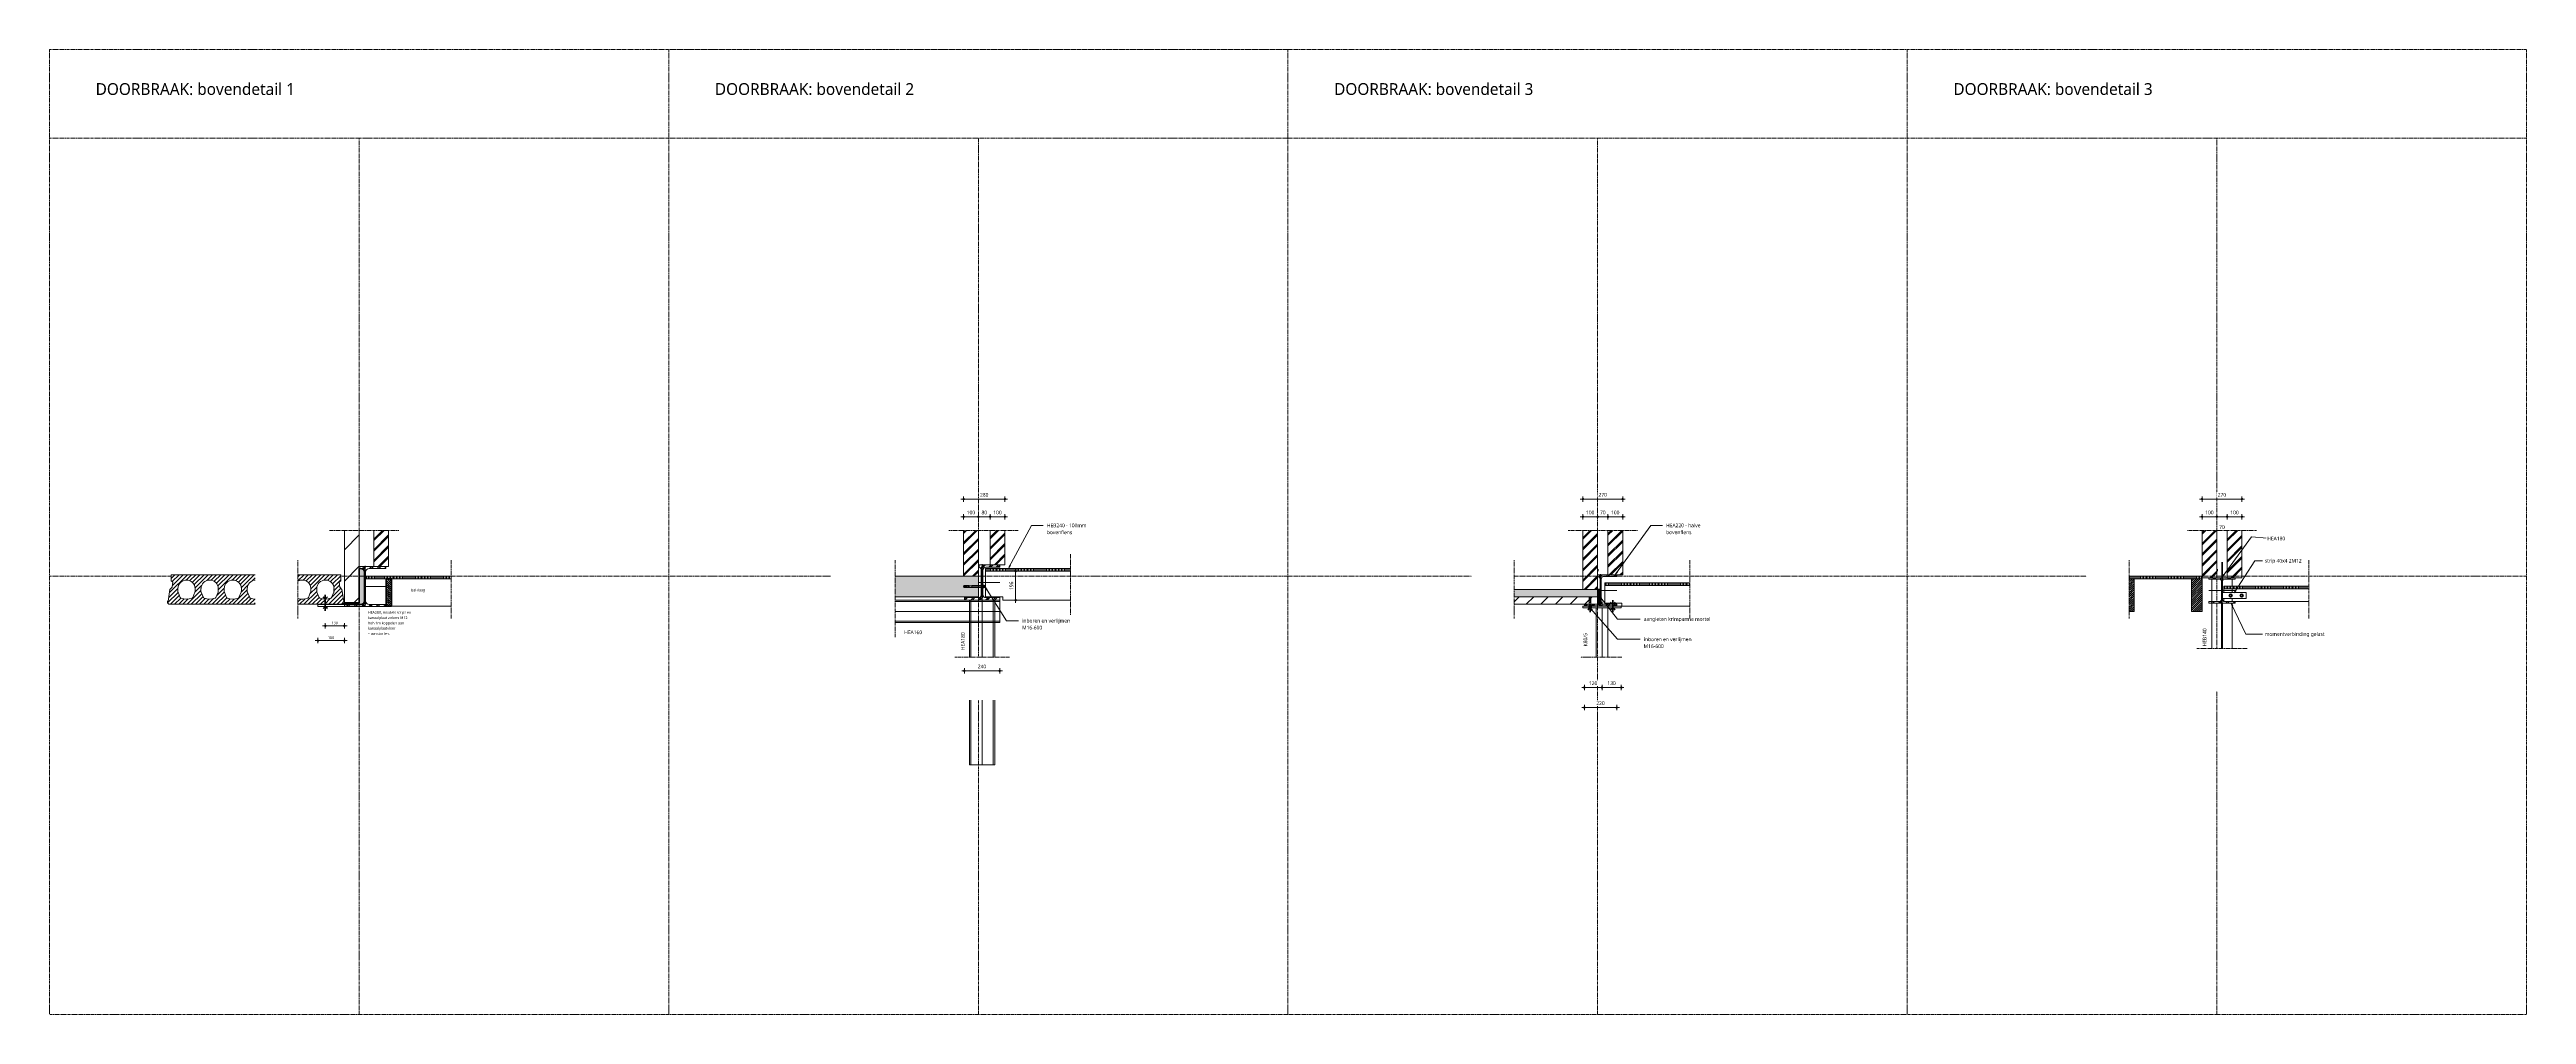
# Model space of a CAD drawing. Header units: millimetres. Extents: x -14163 to 55687, y -143 to 37302.
# Drawn here: x 1087 to 17887, y 14362 to 20902 of the extents above; entities that cross this region are included whole.
import ezdxf

# ---------------------------------------------------------------- set-up
doc = ezdxf.new("R2010")
doc.units = ezdxf.units.MM
for name, pattern in [('MV_center', [15, 6, -3, 3, -3]), ('MV_hartlijn_staal', [6.6, 5, -0.8, 0, -0.8]), ('MV_hidden', [3.75, 2.5, -1.25])]:
    doc.linetypes.add(name, pattern=pattern)
for name, color, linetype, lineweight in [('A-ANNO-DIMS', 211, 'Continuous', 13), ('A-ANNO-DIMS-10', 211, 'Continuous', 13), ('A-DETL', 90, 'Continuous', 13), ('A-DETL-GENF', 92, 'Continuous', 18), ('A-DETL-IDEN', 3, 'Continuous', 18), ('A-DETL-MEDM', 33, 'Continuous', 18), ('G-ANNO-TEXT', 231, 'Continuous', 13)]:
    doc.layers.add(name, color=color, linetype=linetype, lineweight=lineweight)
doc.styles.add('Segoe UI_2', font='segoeui.ttf', dxfattribs={"height": 18})
doc.styles.add('Segoe UI_3', font='segoeui.ttf', dxfattribs={"height": 25})
doc.styles.add('Segoe UI_5', font='segoeui.ttf', dxfattribs={"height": 80})
doc.dimstyles.new('1_8_mm', dxfattribs={"dimscale": 304.8, "dimtxt": 18.852551, "dimasz": 0.032808, "dimexe": 0.059055, "dimexo": 0.0625, "dimgap": 0.016404, "dimtad": 1, "dimdec": 0, "dimzin": 0, "dimdsep": 46, "dimtxsty": 'Segoe UI_2', "dimblk1": 'DOTBLANK', "dimblk2": 'DOTBLANK', "dimsah": 1, "dimcen": 0.09, "dimdle": 0.059055, "dimazin": 0, "dimtfac": 1, "dimtdec": 4, "dimtix": 1, "dimtmove": 0, "dimatfit": 3, "dimfxl": 0.059055, "dimfxlon": 1, "dimtvp": 1, "dimtfill": 1, "dimtolj": 1, "dimtzin": 0, "dimarcsym": 2})
doc.dimstyles.new('2_5_mm', dxfattribs={"dimscale": 304.8, "dimtxt": 26.184099, "dimasz": 0.032808, "dimexe": 0.059055, "dimexo": 0.0625, "dimgap": 0.029528, "dimtad": 1, "dimdec": 0, "dimzin": 0, "dimdsep": 46, "dimtxsty": 'Segoe UI_3', "dimblk1": 'DOTBLANK', "dimblk2": 'DOTBLANK', "dimsah": 1, "dimcen": 0.09, "dimdle": 0.059055, "dimazin": 0, "dimtfac": 1, "dimtdec": 4, "dimtix": 1, "dimtmove": 0, "dimatfit": 3, "dimfxl": 0.059055, "dimfxlon": 1, "dimtvp": 1, "dimtfill": 1, "dimtolj": 1, "dimtzin": 0, "dimarcsym": 2})
doc.dimstyles.new('2_5_mm_2', dxfattribs={"dimscale": 304.8, "dimtxt": 26.184099, "dimasz": 0.032808, "dimexe": 0.059055, "dimexo": 0.0625, "dimgap": 0.029528, "dimtad": 1, "dimdec": 0, "dimzin": 0, "dimdsep": 46, "dimtxsty": 'Segoe UI_3', "dimblk1": 'DOTBLANK', "dimblk2": 'DOTBLANK', "dimsah": 1, "dimcen": 0.09, "dimdle": 0.059055, "dimazin": 0, "dimtfac": 1, "dimtdec": 4, "dimtix": 1, "dimtmove": 0, "dimatfit": 3, "dimfxl": 0.059055, "dimfxlon": 1, "dimtvp": 1, "dimtfill": 1, "dimtolj": 1, "dimtzin": 0, "dimarcsym": 2})
doc.dimstyles.new('2_5_mm_3', dxfattribs={"dimscale": 304.8, "dimtxt": 26.184099, "dimasz": 0.032808, "dimexe": 0.059055, "dimexo": 0.0625, "dimgap": 0.029528, "dimtad": 1, "dimdec": 0, "dimzin": 0, "dimdsep": 46, "dimtxsty": 'Segoe UI_3', "dimblk1": 'DOTBLANK', "dimblk2": 'DOTBLANK', "dimsah": 1, "dimcen": 0.09, "dimdle": 0.059055, "dimazin": 0, "dimtfac": 1, "dimtdec": 4, "dimtix": 1, "dimtmove": 2, "dimatfit": 3, "dimfxl": 0.059055, "dimfxlon": 1, "dimtvp": 1, "dimtfill": 1, "dimtolj": 1, "dimtzin": 0, "dimarcsym": 2})
pattern_1 = [(45, (0, 0), (-35.92102, 35.92102), []), (45, (10.16, 0), (-35.92102, 35.92102), [])]
pattern_2 = [(90, (0, 0), (-10, 6e-16), [])]

msp = doc.modelspace()

# ---------------------------------------------------------------- texts
at = {"layer": 'G-ANNO-TEXT', "color": 7, "attachment_point": 1}
for s, insert, char_height, width, style in [('DOORBRAAK: bovendetail 1', (1399.8, 20674.5), 80, 1709.198, 'Segoe UI_5'), ('DOORBRAAK: bovendetail 2', (5599.8, 20674.5), 80, 1709.198, 'Segoe UI_5'), ('DOORBRAAK: bovendetail 3', (9799.8, 20674.5), 80, 1709.198, 'Segoe UI_5'), ('DOORBRAAK: bovendetail 3', (13999.8, 20674.5), 80, 1709.198, 'Segoe UI_5'), ('bovenflens', (7851.5, 17642.4), 25, 204.43, 'Segoe UI_3'), ('HEB240 - 100mm ', (7851.5, 17689.4), 25, 342.321, 'Segoe UI_3'), ('bovenflens', (12051.5, 17642.4), 25, 204.43, 'Segoe UI_3'), ('HEA220 - halve ', (12051.5, 17689.4), 25, 300.633, 'Segoe UI_3'), ('strip 40x4 2M12', (16112.3, 17449.8), 25, 303.038, 'Segoe UI_3'), ('balklaag', (3539.7, 17247.8), 18, 118.65, 'Segoe UI_2'), ('kanaalplaat ankers M12 ', (3246.8, 17060), 18, 343.924, 'Segoe UI_2'), ('hoh 1m koppelen aan ', (3246.8, 17024.2), 18, 319.072, 'Segoe UI_2'), ('kanaalplaatvloer ', (3246.8, 16988.5), 18, 239.705, 'Segoe UI_2'), ('HEA280, middels strips en ', (3246.8, 17095.7), 18, 379.198, 'Segoe UI_2'), ('inboren en verlijmen ', (7683.8, 17043.4), 25, 399.24, 'Segoe UI_3'), ('M16-600', (7683.8, 16996.5), 25, 171.561, 'Segoe UI_3'), ('aangieten krimparme mortel', (11899.5, 17054.5), 25, 536.329, 'Segoe UI_3'), ('+ aanstorten.', (3246.8, 16952.8), 18, 189.198, 'Segoe UI_2'), ('HEA160', (6884, 16964.6), 25, 149.114, 'Segoe UI_3'), ('inboren en verlijmen ', (11899.5, 16917.2), 25, 399.24, 'Segoe UI_3'), ('M16-600', (11899.5, 16870.2), 25, 171.561, 'Segoe UI_3'), ('momentverbinding gelast', (16112.3, 16953.1), 25, 483.418, 'Segoe UI_3')]:
    msp.add_mtext(s, dxfattribs=dict(at, insert=insert, char_height=char_height, width=width, style=style))
at = {"layer": 'G-ANNO-TEXT', "color": 7, "char_height": 25, "attachment_point": 1, "rotation": 90, "style": 'Segoe UI_3'}
for s, insert, width in [('HEB140', (15691.5, 16856.9), 145.907), ('HEA180', (7269.4, 16830.9), 149.114), ('K80/5', (11491.5, 16856.9), 111.435)]:
    msp.add_mtext(s, dxfattribs=dict(at, insert=insert, width=width))

# ---------------------------------------------------------------- blocks, each defined once
blk = doc.blocks.new('28 Staalprofielen- IPE_HEA_HEB 2d - HEA280-3530702-Details Constructie')
at = {"layer": 'A-DETL-GENF', "lineweight": 13}
h = blk.add_hatch(dxfattribs=at)
h.set_pattern_fill('FP_137', color=256, style=0, pattern_type=2)
h.set_pattern_definition([(45, (-3227.01, -17262.672), (-25.14472, 25.14472), []), (45, (-3227.01, -17224.572), (-25.14472, 25.14472), [])])
h.paths.add_polyline_path([(-140, -135), (140, -135), (140, -122), (28, -122), (22, -121), (16, -119), (11, -115), (7, -110), (5, -104), (4, -98), (4, 98), (5, 104), (7, 110), (11, 115), (16, 119), (22, 121), (28, 122), (140, 122), (140, 135), (-40, 135), (-40, 122), (-28, 122), (-22, 121), (-16, 119), (-11, 115), (-7, 110), (-5, 104), (-4, 98), (-4, -98), (-5, -104), (-7, -110), (-11, -115), (-16, -119), (-22, -121), (-28, -122), (-140, -122), (-140, -131)])
at = {"layer": 'A-DETL-GENF'}
for p, q in [((60, 135), (-40, 135)), ((60, 135), (-40, 135)), ((-4, 0), (140, 0)), ((4, -98), (4, 98)), ((4, 98), (4, -98)), ((28, 122), (140, 122)), ((140, 122), (28, 122)), ((140, 122), (140, 135)), ((140, 135), (140, 122)), ((-140, -135), (140, -135)), ((140, -135), (-140, -135)), ((140, -122), (28, -122)), ((140, -122), (28, -122)), ((140, -135), (140, -122)), ((140, -135), (140, -122))]:
    blk.add_line(p, q, dxfattribs=at)
at = {"layer": 'A-DETL-GENF', "linetype": 'MV_hartlijn_staal', "lineweight": 13}
blk.add_line((0, 140), (0, -135), dxfattribs=at)
at = {"layer": 'A-DETL-GENF'}
for centre, start, end in [((-28, 98), 64.9712, 70.0288), ((-28, 98), 19.9712, 25.0288), ((28, 98), 90, 180), ((28, 98), 90, 180), ((-28, -98), 289.9712, 295.0288), ((-28, -98), 334.9712, 340.0288), ((28, -98), 180, 270), ((28, -98), 180, 270)]:
    blk.add_arc(centre, 24, start, end, dxfattribs=at)
blk = doc.blocks.new('NLRS_00_DI_maskeer - Type 1-4234821-Details Constructie')
at = {"layer": 'A-DETL-GENF', "linetype": 'MV_center'}
blk.add_line((-100, 0), (370, 0), dxfattribs=at)
blk = doc.blocks.new('NLRS_00_DI_maskeer - Type 1-4234822-Details Constructie')
at = {"layer": 'A-DETL-GENF', "linetype": 'MV_center'}
blk.add_line((-100, 0), (295, 0), dxfattribs=at)
blk = doc.blocks.new('28 Staalprofielen- IPE_HEA_HEB 2d - HEB240-3530658-Details Constructie')
at = {"layer": 'A-DETL-GENF', "lineweight": 13}
h = blk.add_hatch(dxfattribs=at)
h.set_pattern_fill('FP_138', color=256, style=0, pattern_type=2)
h.set_pattern_definition([(45, (-7412.01, -17290.05), (-25.14472, 25.14472), []), (45, (-7412.01, -17251.95), (-25.14472, 25.14472), [])])
h.paths.add_polyline_path([(-120, -120), (120, -120), (120, -103), (26, -103), (21, -102), (16, -100), (11, -97), (8, -93), (6, -87), (5, -82), (5, 82), (6, 87), (8, 93), (11, 97), (16, 100), (21, 102), (26, 103), (120, 103), (120, 120), (-20, 120), (-20, 102), (-15, 100), (-11, 97), (-8, 93), (-6, 87), (-5, 82), (-5, -82), (-6, -87), (-8, -93), (-11, -97), (-15, -100), (-21, -102), (-26, -103), (-120, -103)])
at = {"layer": 'A-DETL-GENF'}
for p, q in [((-25, 0), (120, 0)), ((55, 120), (-20, 120)), ((55, 120), (-20, 120)), ((-5, 82), (-5, -82)), ((-5, 82), (-5, -82)), ((5, -82), (5, 82)), ((5, 82), (5, -82)), ((26, 103), (120, 103)), ((120, 103), (26, 103)), ((120, 103), (120, 120)), ((120, 120), (120, 103)), ((-26, -103), (-120, -103)), ((-120, -103), (-120, -120)), ((-120, -120), (-120, -103)), ((-120, -103), (-26, -103)), ((-120, -120), (120, -120)), ((120, -120), (-120, -120)), ((120, -103), (26, -103)), ((120, -103), (26, -103)), ((120, -120), (120, -103)), ((120, -120), (120, -103))]:
    blk.add_line(p, q, dxfattribs=at)
at = {"layer": 'A-DETL-GENF', "linetype": 'MV_hartlijn_staal', "lineweight": 13}
blk.add_line((0, 125), (0, -120), dxfattribs=at)
at = {"layer": 'A-DETL-GENF'}
for centre, start, end in [((-26, 82), 0, 73.0727), ((-26, 82), 0, 72.9606), ((26, 82), 90, 180), ((26, 82), 90, 180), ((-26, -82), 270, 0), ((-26, -82), 270, 0), ((26, -82), 180, 270), ((26, -82), 180, 270)]:
    blk.add_arc(centre, 21, start, end, dxfattribs=at)
blk = doc.blocks.new('28 snelboutanker 2d - Snelboutanker M12-4446226-Details Constructie')
at = {"layer": 'A-DETL-GENF', "lineweight": 5}
for p, q in [((-10, 2), (-8, 2)), ((-10, 0), (-10, 2)), ((11, 0), (-10, 0)), ((-9, 2), (-9, 9)), ((-9, 9), (-8, 9)), ((-8, 2), (-9, 2)), ((-8, 9), (9, 9)), ((9, 2), (-8, 2)), ((-6, 11), (-5, 13)), ((-6, 11), (6, 11)), ((-6, 11), (-6, 9)), ((-6, -74), (-6, 0)), ((-5, 14), (-4, 15)), ((-5, 14), (-5, 13)), ((-5, 14), (5, 14)), ((-5, 13), (5, 13)), ((-5, 9), (-5, 2)), ((4, 15), (-4, 15)), ((4, 15), (5, 14)), ((5, 13), (5, 14)), ((5, 13), (6, 11)), ((5, 9), (5, 2)), ((5, -74), (5, 0)), ((6, 11), (6, 9)), ((6, -74), (6, 0)), ((9, 9), (9, 9)), ((9, 9), (9, 2)), ((9, 2), (9, 2)), ((9, 2), (11, 2)), ((11, 2), (11, 0)), ((-6, 0), (-6, -74)), ((-5, -75), (-6, -74)), ((-6, -74), (6, -74)), ((-6, -92), (6, -92)), ((-6, -94), (-6, -92)), ((6, -94), (-6, -94)), ((-6, -94), (-6, -127)), ((-6, -109), (-6, -107)), ((-5, -107), (-6, -107)), ((-6, -109), (-5, -109)), ((-5, -110), (-6, -112)), ((-6, -110), (-4, -110)), ((-4, -111), (-6, -111)), ((-6, -112), (-4, -112)), ((-6, -117), (-5, -113)), ((6, -117), (-6, -117)), ((-6, -119), (-6, -117)), ((6, -119), (-6, -119)), ((-6, -127), (0, -130)), ((-6, -127), (6, -127)), ((-5, 0), (-5, -74)), ((-5, -92), (-5, -75)), ((-5, -75), (6, -75)), ((6, -92), (-5, -92)), ((1, -94), (-5, -94)), ((-5, -102), (-5, -101)), ((-5, -107), (-5, -109)), ((-5, -107), (-5, -109)), ((-4, -110), (-5, -112)), ((-5, -113), (-5, -112)), ((-5, -120), (5, -120)), ((-4, -102), (-4, -101)), ((-4, -110), (-4, -102)), ((-4, -102), (-4, -110)), ((-4, -110), (-4, -102)), ((-4, -102), (-4, -110)), ((-4, -110), (-3, -112)), ((-4, -112), (-4, -110)), ((-4, -110), (6, -110)), ((-4, -111), (6, -111)), ((-3, -112), (3, -112)), ((0, -130), (6, -127)), ((1, -109), (1, -107)), ((1, -107), (6, -107)), ((6, -109), (1, -109)), ((3, -112), (3, -111)), ((3, -111), (5, -111)), ((4, -112), (4, -111)), ((6, -112), (4, -112)), ((5, -94), (5, -95)), ((5, -95), (7, -95)), ((5, -101), (6, -102)), ((5, -110), (6, -112)), ((5, -111), (5, -112)), ((5, -112), (5, -113)), ((5, -113), (6, -117)), ((6, -75), (6, -74)), ((6, -75), (6, -92)), ((6, -92), (6, -94)), ((6, -127), (6, -94)), ((7, -95), (6, -98)), ((6, -107), (6, -109)), ((6, -117), (6, -119))]:
    blk.add_line(p, q, dxfattribs=at)
for centre, radius, start, end in [((-7, 5), 4.25, 61.4534, 119.7521), ((-7, 6), 4.25, 245.0076, 303.4384), ((0, -85), 93.6, 86.927, 93.0619), ((0, 26), 24, 257.9769, 282.0674), ((7, 5), 4.53, 62.3879, 117.8864), ((7, 6), 4.25, 235.2914, 294.9924), ((-5, -95), 0.6, 89.8954, 180), ((-4, -101), 1.78, 84.9998, 188.2319), ((-5, -101), 0.356, 150.6084, 288.882), ((-5, -119), 0.8, 180, 270), ((-3, -101), 2.1, 109.438, 164.2427), ((-3, -101), 2.05, 103.7381, 195.3956), ((-4, -101), 1.91, 354.1759, 78.0781), ((-3, -101), 0.341, 227.5131, 29.3441), ((11, -101), 5.66, 167.2611, 178.8521), ((5, -119), 0.8, 270, 0), ((7, -101), 1.88, 136.4811, 166.2224)]:
    blk.add_arc(centre, radius, start, end, dxfattribs=at)
for points in [[(-5, -102), (-5, -101), (-4, -101), (-4, -102)], [(-3, -102), (-3, -101), (-4, -101), (-4, -102)]]:
    blk.add_open_spline(points, degree=3, dxfattribs=at)
blk = doc.blocks.new('NLRS_00_DI_maskeer - Type 1-5085670-Details Constructie')
at = {"layer": 'A-DETL-GENF', "linetype": 'MV_center'}
blk.add_line((-100, 0), (314, 0), dxfattribs=at)
blk = doc.blocks.new('28 Staalprofielen- IPE_HEA_HEB 2d - HEA220-V67-Details Constructie')
at = {"layer": 'A-DETL-GENF', "lineweight": 13}
h = blk.add_hatch(dxfattribs=at)
h.set_pattern_fill('FP_148', color=256, style=0, pattern_type=2)
h.set_pattern_definition([(45, (-11607.01, -17236.05), (-25.14472, 25.14472), []), (45, (-11607.01, -17197.95), (-25.14472, 25.14472), [])])
h.paths.add_polyline_path([(110, -105), (110, -94), (21, -94), (17, -93), (13, -92), (9, -89), (6, -85), (4, -81), (4, -76), (4, 76), (4, 81), (6, 85), (9, 89), (13, 92), (17, 93), (22, 94), (110, 94), (110, 105), (-20, 105), (-20, 94), (-17, 93), (-12, 92), (-9, 89), (-6, 85), (-4, 81), (-3, 76), (-3, -76), (-4, -81), (-6, -85), (-9, -89), (-12, -92), (-14, -92), (-16, -93), (-20, -94), (-110, -94), (-110, -105), (-20, -105)])
at = {"layer": 'A-DETL-GENF'}
for p, q in [((50, 105), (-20, 105)), ((50, 105), (-20, 105)), ((-3, 76), (-3, 6)), ((-3, 76), (-3, 6)), ((-3, 0), (110, 0)), ((4, -76), (4, 76)), ((4, 76), (4, -76)), ((22, 94), (110, 94)), ((110, 94), (22, 94)), ((110, 94), (110, 105)), ((110, 105), (110, 94)), ((-110, -94), (-110, -105)), ((-110, -105), (-110, -94)), ((-110, -105), (110, -105)), ((110, -105), (-110, -105)), ((110, -94), (22, -94)), ((110, -94), (22, -94)), ((110, -105), (110, -94)), ((110, -105), (110, -94))]:
    blk.add_line(p, q, dxfattribs=at)
at = {"layer": 'A-DETL-GENF', "linetype": 'MV_hartlijn_staal', "lineweight": 13}
blk.add_line((0, 110), (0, -105), dxfattribs=at)
at = {"layer": 'A-DETL-GENF'}
for centre, start, end in [((-21, 76), 0, 85.1704), ((-21, 76), 0, 85.1004), ((22, 76), 90, 180), ((22, 76), 90, 180), ((-21, -76), 280.3439, 286.9306), ((-21, -76), 291.2129, 294.9707), ((-21, -76), 295.0948, 301.5499), ((-21, -76), 309.9301, 316.166), ((-21, -76), 312.8262, 315.9001), ((-21, -76), 324.951, 330.7796), ((-21, -76), 335.5054, 339.962), ((-21, -76), 345, 345.7798), ((22, -76), 180, 270), ((22, -76), 180, 270)]:
    blk.add_arc(centre, 18, start, end, dxfattribs=at)
blk = doc.blocks.new('NLRS_00_DI_maskeer - Type 1-4234817-Details Constructie')
at = {"layer": 'A-DETL-GENF', "linetype": 'MV_center'}
blk.add_line((180, 0), (-100, 0), dxfattribs=at)
blk = doc.blocks.new('28 bout_symbolisch - Type 1-3665017-Details Constructie')
at = {"layer": 'A-DETL-GENF', "lineweight": 35}
for p, q in [((-30, 0), (52, 0)), ((0, 0), (-15, 15)), ((0, 0), (-15, -15)), ((22, 0), (37, 15)), ((22, 0), (37, -15))]:
    blk.add_line(p, q, dxfattribs=at)
blk = doc.blocks.new('28 bout_symbolisch - Type 1-V68-Details Constructie')
at = {"layer": 'A-DETL-GENF', "lineweight": 35}
for p, q in [((0, 0), (-1, 1)), ((-1, 0), (52, 0)), ((0, 0), (-1, -1)), ((22, 0), (37, 15)), ((22, 0), (37, -15))]:
    blk.add_line(p, q, dxfattribs=at)
blk = doc.blocks.new('NLRS_00_DI_maskeer - Type 1-4234820-Details Constructie')
at = {"layer": 'A-DETL-GENF', "linetype": 'MV_center'}
blk.add_line((295, 0), (-100, 0), dxfattribs=at)
blk = doc.blocks.new('28 snelboutanker 2d - Snelboutanker M12-3577385-Details Constructie')
at = {"layer": 'A-DETL-GENF', "lineweight": 5}
for p, q in [((-10, 2), (-8, 2)), ((-10, 0), (-10, 2)), ((11, 0), (-10, 0)), ((-9, 2), (-9, 9)), ((-9, 9), (-8, 9)), ((-8, 2), (-9, 2)), ((-8, 9), (9, 9)), ((9, 2), (-8, 2)), ((-6, 11), (-5, 13)), ((-6, 11), (6, 11)), ((-6, 11), (-6, 9)), ((-5, 14), (-4, 15)), ((-5, 14), (-5, 13)), ((-5, 14), (5, 14)), ((-5, 13), (5, 13)), ((-5, 9), (-5, 2)), ((4, 15), (-4, 15)), ((4, 15), (5, 14)), ((5, 13), (5, 14)), ((5, 13), (6, 11)), ((5, 9), (5, 2)), ((6, 11), (6, 9)), ((9, 9), (9, 9)), ((9, 9), (9, 2)), ((9, 2), (9, 2)), ((9, 2), (11, 2)), ((11, 2), (11, 0)), ((-6, 0), (-6, -4)), ((-6, -4), (-6, 0)), ((-5, -5), (-6, -4)), ((-6, -4), (6, -4)), ((-6, -22), (6, -22)), ((-6, -24), (-6, -22)), ((6, -24), (-6, -24)), ((-6, -24), (-6, -57)), ((-6, -39), (-6, -37)), ((-5, -37), (-6, -37)), ((-6, -39), (-5, -39)), ((-5, -40), (-6, -42)), ((-6, -40), (-4, -40)), ((-4, -41), (-6, -41)), ((-6, -42), (-4, -42)), ((-6, -47), (-5, -43)), ((6, -47), (-6, -47)), ((-6, -49), (-6, -47)), ((6, -49), (-6, -49)), ((-6, -57), (0, -60)), ((-6, -57), (6, -57)), ((-5, 0), (-5, -4)), ((-5, -22), (-5, -5)), ((-5, -5), (6, -5)), ((6, -22), (-5, -22)), ((1, -24), (-5, -24)), ((-5, -32), (-5, -31)), ((-5, -37), (-5, -39)), ((-5, -37), (-5, -39)), ((-4, -40), (-5, -42)), ((-5, -43), (-5, -42)), ((-5, -50), (5, -50)), ((-4, -32), (-4, -31)), ((-4, -40), (-4, -32)), ((-4, -32), (-4, -40)), ((-4, -40), (-4, -32)), ((-4, -32), (-4, -40)), ((-4, -40), (-3, -42)), ((-4, -42), (-4, -40)), ((-4, -40), (6, -40)), ((-4, -41), (6, -41)), ((-3, -42), (3, -42)), ((0, -60), (6, -57)), ((1, -39), (1, -37)), ((1, -37), (6, -37)), ((6, -39), (1, -39)), ((3, -42), (3, -41)), ((3, -41), (5, -41)), ((4, -42), (4, -41)), ((6, -42), (4, -42)), ((5, -4), (5, 0)), ((5, -24), (5, -25)), ((5, -25), (7, -25)), ((5, -31), (6, -32)), ((5, -40), (6, -42)), ((5, -41), (5, -42)), ((5, -42), (5, -43)), ((5, -43), (6, -47)), ((6, -4), (6, 0)), ((6, -5), (6, -4)), ((6, -5), (6, -22)), ((6, -22), (6, -24)), ((6, -57), (6, -24)), ((7, -25), (6, -28)), ((6, -37), (6, -39)), ((6, -47), (6, -49))]:
    blk.add_line(p, q, dxfattribs=at)
for centre, radius, start, end in [((-7, 5), 4.25, 61.472, 119.7325), ((-7, 6), 4.25, 245.0076, 303.4384), ((0, -15), 24, 77.9326, 102.0231), ((0, 26), 24, 257.9769, 282.0674), ((7, 5), 4.53, 62.3879, 117.8864), ((7, 6), 4.25, 235.2914, 294.9924), ((-5, -25), 0.6, 89.8954, 180), ((-4, -31), 1.78, 84.9998, 188.2319), ((-5, -31), 0.356, 150.6084, 288.882), ((-5, -49), 0.8, 180, 270), ((-3, -31), 2.1, 109.438, 164.2427), ((-3, -31), 2.05, 103.7381, 195.3956), ((-4, -31), 1.91, 354.1759, 78.0781), ((-3, -31), 0.341, 227.5131, 29.3441), ((11, -31), 5.66, 167.2611, 178.8521), ((5, -49), 0.8, 270, 0), ((7, -31), 1.88, 136.4811, 166.2224)]:
    blk.add_arc(centre, radius, start, end, dxfattribs=at)
for points in [[(-5, -32), (-5, -31), (-4, -31), (-4, -32)], [(-3, -32), (-3, -31), (-4, -31), (-4, -32)]]:
    blk.add_open_spline(points, degree=3, dxfattribs=at)
blk = doc.blocks.new('23 VBI kanaalplaat - KPV200-V69-Details Constructie')
at = {"layer": 'A-DETL-GENF', "lineweight": 5}
h = blk.add_hatch(dxfattribs=at)
h.set_pattern_fill('FP_151', color=256, style=0, pattern_type=2)
h.set_pattern_definition([(45, (-1887.01, -17142.05), (-14.142136, 14.142136), [])])
h.paths.add_polyline_path([(1190, 0), (1200, 10), (1200, 20), (1195, 20), (1183, 101), (1169, 115), (1164, 149), (1175, 160), (1175, 200), (885, 200), (885, 157), (892, 161), (899, 163), (906, 164), (914, 165), (922, 164), (929, 163), (936, 161), (943, 157), (950, 153), (955, 148), (960, 142), (965, 136), (968, 129), (971, 122), (972, 114), (972, 106), (972, 87), (972, 84), (971, 81), (956, 45), (956, 44), (955, 43), (953, 42), (952, 41), (939, 38), (927, 36), (914, 35), (901, 36), (889, 38), (885, 39), (885, 0), (1171, 0)])
h.paths.add_polyline_path([(270, 0), (595, 0), (595, 35), (587, 36), (575, 38), (562, 41), (561, 42), (559, 43), (558, 44), (558, 45), (543, 81), (542, 84), (541, 87), (541, 106), (542, 114), (543, 122), (546, 129), (549, 136), (554, 142), (559, 148), (564, 153), (571, 157), (578, 161), (585, 163), (592, 164), (595, 165), (595, 200), (25, 200), (25, 160), (36, 149), (31, 115), (17, 101), (5, 20), (0, 20), (0, 10), (10, 0)])
h.paths.add_polyline_path([(1071, 35), (1058, 36), (1046, 38), (1033, 41), (1032, 42), (1030, 43), (1029, 44), (1029, 45), (1014, 81), (1013, 84), (1012, 87), (1012, 106), (1013, 114), (1014, 122), (1017, 129), (1020, 136), (1025, 142), (1030, 148), (1035, 153), (1042, 157), (1049, 161), (1056, 163), (1063, 164), (1071, 165), (1079, 164), (1086, 163), (1093, 161), (1100, 157), (1107, 153), (1112, 148), (1117, 142), (1122, 136), (1125, 129), (1128, 122), (1129, 114), (1129, 106), (1129, 87), (1129, 84), (1128, 81), (1113, 45), (1113, 44), (1112, 43), (1110, 42), (1109, 41), (1096, 38), (1084, 36)])
h.paths.add_polyline_path([(443, 35), (430, 36), (418, 38), (405, 41), (404, 42), (402, 43), (401, 44), (401, 45), (386, 81), (385, 84), (384, 87), (384, 106), (385, 114), (386, 122), (389, 129), (392, 136), (397, 142), (402, 148), (407, 153), (414, 157), (421, 161), (428, 163), (435, 164), (443, 165), (451, 164), (458, 163), (465, 161), (472, 157), (479, 153), (484, 148), (489, 142), (494, 136), (497, 129), (500, 122), (501, 114), (501, 106), (501, 87), (501, 84), (500, 81), (485, 45), (485, 44), (484, 43), (482, 42), (481, 41), (468, 38), (456, 36)])
h.paths.add_polyline_path([(286, 35), (273, 36), (261, 38), (248, 41), (247, 42), (245, 43), (244, 44), (244, 45), (229, 81), (228, 84), (227, 87), (227, 106), (228, 114), (229, 122), (232, 129), (235, 136), (240, 142), (245, 148), (250, 153), (257, 157), (264, 161), (271, 163), (278, 164), (286, 165), (294, 164), (301, 163), (308, 161), (315, 157), (322, 153), (327, 148), (332, 142), (337, 136), (340, 129), (343, 122), (344, 114), (344, 106), (344, 87), (344, 84), (343, 81), (328, 45), (328, 44), (327, 43), (325, 42), (324, 41), (311, 38), (299, 36)])
h.paths.add_polyline_path([(129, 35), (116, 36), (104, 38), (91, 41), (90, 42), (88, 43), (87, 44), (87, 45), (72, 81), (71, 84), (70, 87), (70, 106), (71, 114), (72, 122), (75, 129), (78, 136), (83, 142), (88, 148), (93, 153), (100, 157), (107, 161), (114, 163), (121, 164), (129, 165), (137, 164), (144, 163), (151, 161), (158, 157), (165, 153), (170, 148), (175, 142), (180, 136), (183, 129), (186, 122), (187, 114), (187, 106), (187, 87), (187, 84), (186, 81), (171, 45), (171, 44), (170, 43), (168, 42), (167, 41), (154, 38), (142, 36)])
at = {"layer": 'A-DETL-GENF'}
for p, q in [((595, 200), (25, 200)), ((25, 200), (25, 160)), ((1175, 200), (885, 200)), ((1175, 160), (1175, 200)), ((5, 20), (0, 20)), ((0, 20), (0, 10)), ((0, 10), (10, 0)), ((17, 101), (5, 20)), ((10, 0), (595, 0)), ((31, 115), (17, 101)), ((25, 160), (36, 149)), ((36, 149), (31, 115)), ((70, 87), (70, 106)), ((87, 45), (72, 81)), ((186, 81), (171, 45)), ((187, 106), (187, 87)), ((227, 87), (227, 106)), ((244, 45), (229, 81)), ((343, 81), (328, 45)), ((344, 106), (344, 87)), ((384, 87), (384, 106)), ((401, 45), (386, 81)), ((500, 81), (485, 45)), ((501, 106), (501, 87)), ((541, 87), (541, 106)), ((558, 45), (543, 81)), ((885, 0), (1190, 0)), ((971, 81), (956, 45)), ((972, 106), (972, 87)), ((1012, 87), (1012, 106)), ((1029, 45), (1014, 81)), ((1128, 81), (1113, 45)), ((1129, 106), (1129, 87)), ((1164, 149), (1175, 160)), ((1169, 115), (1164, 149)), ((1183, 101), (1169, 115)), ((1195, 20), (1183, 101)), ((1190, 0), (1200, 10)), ((1200, 20), (1195, 20)), ((1200, 10), (1200, 20))]:
    blk.add_line(p, q, dxfattribs=at)
for centre, radius, start, end in [((129, 106), 58.5, 0, 180), ((85, 87), 15, 180, 202.7741), ((93, 48), 7, 202.7741, 251.5896), ((129, 155), 120, 251.5896, 288.4104), ((165, 48), 7, 288.4104, 337.2259), ((172, 87), 15, 337.2259, 360), ((286, 106), 58.5, 0, 180), ((242, 87), 15, 180, 202.7741), ((250, 48), 7, 202.7741, 251.5896), ((286, 155), 120, 251.5896, 288.4104), ((322, 48), 7, 288.4104, 337.2259), ((329, 87), 15, 337.2259, 360), ((443, 106), 58.5, 0, 180), ((399, 87), 15, 180, 202.7741), ((407, 48), 7, 202.7741, 251.5896), ((443, 155), 120, 251.5896, 288.4104), ((479, 48), 7, 288.4104, 337.2259), ((486, 87), 15, 337.2259, 360), ((600, 106), 58.5, 94.609, 180), ((556, 87), 15, 180, 202.7741), ((564, 48), 7, 202.7741, 251.5896), ((600, 155), 120, 251.5896, 267.7604), ((914, 106), 58.5, 0, 119.7269), ((914, 155), 120, 256.0029, 288.4104), ((950, 48), 7, 288.4104, 337.2259), ((958, 87), 15, 337.2259, 0), ((1071, 106), 58.5, 0, 180), ((1027, 87), 15, 180, 202.7741), ((1035, 48), 7, 202.7741, 251.5896), ((1071, 155), 120, 251.5896, 288.4104), ((1107, 48), 7, 288.4104, 337.2259), ((1115, 87), 15, 337.2259, 0)]:
    blk.add_arc(centre, radius, start, end, dxfattribs=at)
blk = doc.blocks.new('28 bout_symbolisch - Type 1-3665128-Details Constructie')
at = {"layer": 'A-DETL-GENF', "lineweight": 35}
for p, q in [((-30, 0), (79, 0)), ((0, 0), (-15, 15)), ((0, 0), (-15, -15)), ((49, 0), (64, 15)), ((49, 0), (64, -15))]:
    blk.add_line(p, q, dxfattribs=at)
blk = doc.blocks.new('28 Staalprofielen- IPE_HEA_HEB 2d - HEB140-4448876-Details Constructie')
at = {"layer": 'A-DETL-GENF'}
for p, q in [((-70, 338), (-70, 491)), ((70, 491), (70, 400)), ((70, 360), (70, 338)), ((-70, 21), (-70, 329)), ((70, 329), (70, 21))]:
    blk.add_line(p, q, dxfattribs=at)
at = {"layer": 'A-DETL-GENF', "linetype": 'MV_hidden'}
for p, q in [((-3, 479), (-3, 350)), ((4, 479), (4, 400)), ((4, 360), (4, 350)), ((-3, 329), (-3, 21)), ((4, 329), (4, 21))]:
    blk.add_line(p, q, dxfattribs=at)
at = {"layer": 'A-DETL-GENF', "linetype": 'MV_hartlijn_staal', "lineweight": 13}
blk.add_line((0, 329), (0, 21), dxfattribs=at)
blk = doc.blocks.new('28 Staalprofielen- IPE_HEA_HEB 2d - HEA180-V147-Details Constructie')
at = {"layer": 'A-DETL-GENF', "lineweight": 13}
h = blk.add_hatch(dxfattribs=at)
h.set_pattern_fill('FP_264', color=256, style=0, pattern_type=2)
h.set_pattern_definition([(45, (-15822.01, -17236.05), (-25.144717, 25.144717), []), (45, (-15822.01, -17197.95), (-25.144717, 25.144717), [])])
h.paths.add_polyline_path([(-90, -86), (90, -86), (90, -76), (18, -76), (14, -75), (11, -74), (7, -72), (5, -69), (4, -65), (3, -61), (3, 61), (4, 65), (5, 69), (7, 72), (11, 74), (14, 75), (18, 76), (90, 76), (90, 86), (-90, 86), (-90, 76), (-18, 76), (-14, 75), (-10, 74), (-7, 72), (-5, 69), (-4, 65), (-3, 61), (-3, -61), (-4, -65), (-5, -69), (-7, -72), (-10, -74), (-14, -75), (-18, -76), (-90, -76)])
at = {"layer": 'A-DETL-GENF'}
for p, q in [((90, 86), (-90, 86)), ((-90, 86), (-90, 76)), ((90, 86), (-90, 86)), ((-90, 86), (-90, 76)), ((-90, 76), (-18, 76)), ((-90, 76), (-18, 76)), ((-90, 0), (90, 0)), ((-3, 61), (-3, -61)), ((-3, 61), (-3, -61)), ((3, -61), (3, 61)), ((3, 61), (3, -61)), ((18, 76), (90, 76)), ((90, 76), (18, 76)), ((90, 76), (90, 86)), ((90, 86), (90, 76)), ((-18, -76), (-90, -76)), ((-90, -76), (-90, -86)), ((-90, -86), (-90, -76)), ((-90, -76), (-18, -76)), ((-90, -86), (90, -86)), ((90, -86), (-90, -86)), ((90, -76), (18, -76)), ((90, -76), (18, -76)), ((90, -86), (90, -76)), ((90, -86), (90, -76))]:
    blk.add_line(p, q, dxfattribs=at)
at = {"layer": 'A-DETL-GENF', "linetype": 'MV_hartlijn_staal', "lineweight": 13}
blk.add_line((0, 91), (0, -86), dxfattribs=at)
at = {"layer": 'A-DETL-GENF'}
for centre, start, end in [((-18, 61), 0, 90), ((-18, 61), 360, 90), ((18, 61), 90, 180), ((18, 61), 90, 180), ((-18, -61), 270, 0), ((-18, -61), 270, 0), ((18, -61), 180, 270), ((18, -61), 180, 270)]:
    blk.add_arc(centre, 15, start, end, dxfattribs=at)
blk = doc.blocks.new('00 hout rechthoekig - balk-4286424-Details Constructie')
at = {"layer": 'A-DETL-GENF', "lineweight": 13}
h = blk.add_hatch(dxfattribs=at)
h.set_pattern_fill('FP_265', color=256, style=0, pattern_type=2)
h.set_pattern_definition([(135, (17314.05, -15687.009), (-7.071068, -7.071068), [])])
h.paths.add_polyline_path([(221, 0), (0, 0), (0, -71), (221, -71), (221, -21)])
at = {"layer": 'A-DETL-MEDM'}
for p, q in [((221, 0), (0, 0)), ((0, 0), (0, -71)), ((221, -71), (221, 0)), ((0, -71), (221, -71))]:
    blk.add_line(p, q, dxfattribs=at)
blk = doc.blocks.new('00 hout rechthoekig - balk-V148-Details Constructie')
at = {"layer": 'A-DETL-GENF', "lineweight": 13}
h = blk.add_hatch(dxfattribs=at)
h.set_pattern_fill('FP_266', color=256, style=0, pattern_type=2)
h.set_pattern_definition([(135, (17314.05, -15227.009), (-7.071068, -7.071068), [])])
h.paths.add_polyline_path([(221, -35), (221, 0), (0, 0), (0, -35), (22, -35)])
at = {"layer": 'A-DETL-MEDM'}
for p, q in [((221, 0), (0, 0)), ((0, 0), (0, -35)), ((221, -35), (221, 0))]:
    blk.add_line(p, q, dxfattribs=at)
blk = doc.blocks.new('00 moer a e - M12-712628-Details Constructie')
at = {"layer": 'A-DETL-GENF'}
for p, q in [((0, 10), (-9, 5)), ((0, 10), (-9, 5)), ((-9, 5), (-9, -5)), ((-9, 5), (-9, -5)), ((9, 5), (0, 10)), ((9, 5), (0, 10)), ((9, -5), (9, 5)), ((9, -5), (9, 5)), ((-9, -5), (0, -11)), ((-9, -5), (0, -11)), ((0, -11), (9, -5)), ((0, -11), (9, -5))]:
    blk.add_line(p, q, dxfattribs=at)
blk.add_circle((0, 0), 6, dxfattribs=at)
for start, end in [(360, 180), (180, 360)]:
    blk.add_arc((0, 0), 12, start, end, dxfattribs=at)
blk = doc.blocks.new('NLRS_00_DI_maskeer - Type 1-4234882-Details Constructie')
at = {"layer": 'A-DETL-GENF', "linetype": 'MV_center'}
blk.add_line((240, 0), (-100, 0), dxfattribs=at)
blk = doc.blocks.new('28 Staalprofielen- IPE_HEA_HEB 2d - HEA180-5084961-Details Constructie')
at = {"layer": 'A-DETL-GENF'}
for p, q in [((0, 86), (439, 86)), ((0, 86), (0, -86)), ((439, 76), (0, 76)), ((728, 86), (1116, 86)), ((1116, 76), (728, 76)), ((1116, 86), (1116, -86)), ((0, -76), (439, -76)), ((0, -86), (439, -86)), ((728, -76), (1116, -76)), ((728, -86), (1116, -86))]:
    blk.add_line(p, q, dxfattribs=at)
at = {"layer": 'A-DETL-GENF', "linetype": 'MV_hartlijn_staal', "lineweight": 13}
for p, q in [((0, 0), (439, 0)), ((728, 0), (1116, 0))]:
    blk.add_line(p, q, dxfattribs=at)
blk = doc.blocks.new('28 Staalprofielen- IPE_HEA_HEB 2d - HEA160-5084944-Details Constructie')
at = {"layer": 'A-DETL-GENF'}
for p, q in [((406, 76), (1116, 76)), ((1116, 67), (406, 67)), ((1116, 76), (1116, -76)), ((406, -67), (1116, -67)), ((406, -76), (1116, -76))]:
    blk.add_line(p, q, dxfattribs=at)
at = {"layer": 'A-DETL-GENF', "linetype": 'MV_hartlijn_staal', "lineweight": 13}
blk.add_line((406, 0), (1116, 0), dxfattribs=at)
blk = doc.blocks.new('NLRS_00_DI_maskeer - Type 1-4234390-Details Constructie')
at = {"layer": 'A-DETL-GENF', "linetype": 'MV_center'}
blk.add_line((271, 0), (-100, 0), dxfattribs=at)
blk = doc.blocks.new('NLRS_00_DI_maskeer - Type 1-5085930-Details Constructie')
at = {"layer": 'A-DETL-GENF', "linetype": 'MV_center'}
blk.add_line((422.5, 0), (-100, 0), dxfattribs=at)
blk = doc.blocks.new('DIMBLOCK66-Details Constructie')
at = {"layer": 'A-ANNO-DIMS-10'}
for p, q in [((7269, 17855), (7585, 17855)), ((7287, 17855), (7287, 17873)), ((7287, 17855), (7287, 17837)), ((7567, 17855), (7567, 17873)), ((7567, 17855), (7567, 17837))]:
    blk.add_line(p, q, dxfattribs=at)
for centre in [(7287, 17855), (7567, 17855)]:
    blk.add_circle(centre, 5, dxfattribs=at)
at = {"layer": 'A-ANNO-DIMS-10', "color": 0, "insert": (7398, 17897), "char_height": 25, "width": 68.55, "attachment_point": 1, "line_spacing_factor": 1.142579, "style": 'Segoe UI_3', "bg_fill": 3, "box_fill_scale": 1.25, "bg_fill_color": 9, "bg_fill_true_color": 13158600, "bg_fill_transparency": 0}
blk.add_mtext('280', dxfattribs=at)
blk = doc.blocks.new('_DotBlank')
at = {"color": 0, "linetype": 'ByBlock', "lineweight": -2}
blk.add_line((-0.5, 0), (-1, 0), dxfattribs=at)
blk.add_circle((0, 0), 0.5, dxfattribs=at)
blk = doc.blocks.new('DIMBLOCK67-Details Constructie')
at = {"layer": 'A-ANNO-DIMS-10'}
for p, q in [((7269, 17735), (7387, 17735)), ((7287, 17735), (7287, 17753)), ((7287, 17735), (7287, 17717)), ((7387, 17735), (7387, 17753)), ((7387, 17735), (7387, 17717))]:
    blk.add_line(p, q, dxfattribs=at)
for centre in [(7287, 17735), (7387, 17735)]:
    blk.add_circle(centre, 5, dxfattribs=at)
at = {"layer": 'A-ANNO-DIMS-10', "color": 0, "insert": (7308, 17777), "char_height": 25, "width": 68.55, "attachment_point": 1, "line_spacing_factor": 1.142579, "style": 'Segoe UI_3', "bg_fill": 3, "box_fill_scale": 1.25, "bg_fill_color": 9, "bg_fill_true_color": 13158600, "bg_fill_transparency": 0}
blk.add_mtext('100', dxfattribs=at)
blk = doc.blocks.new('DIMBLOCK68-Details Constructie')
at = {"layer": 'A-ANNO-DIMS-10'}
for p, q in [((7387, 17735), (7387, 17753)), ((7387, 17735), (7467, 17735)), ((7387, 17735), (7387, 17717)), ((7467, 17735), (7467, 17753)), ((7467, 17735), (7467, 17717))]:
    blk.add_line(p, q, dxfattribs=at)
for centre in [(7387, 17735), (7467, 17735)]:
    blk.add_circle(centre, 5, dxfattribs=at)
at = {"layer": 'A-ANNO-DIMS-10', "color": 0, "insert": (7408, 17777), "char_height": 25, "width": 45.7, "attachment_point": 1, "line_spacing_factor": 1.142579, "style": 'Segoe UI_3', "bg_fill": 3, "box_fill_scale": 1.25, "bg_fill_color": 9, "bg_fill_true_color": 13158600, "bg_fill_transparency": 0}
blk.add_mtext('80', dxfattribs=at)
blk = doc.blocks.new('DIMBLOCK69-Details Constructie')
at = {"layer": 'A-ANNO-DIMS-10'}
for p, q in [((7467, 17735), (7467, 17753)), ((7467, 17735), (7585, 17735)), ((7467, 17735), (7467, 17717)), ((7567, 17735), (7567, 17753)), ((7567, 17735), (7567, 17717))]:
    blk.add_line(p, q, dxfattribs=at)
for centre in [(7467, 17735), (7567, 17735)]:
    blk.add_circle(centre, 5, dxfattribs=at)
at = {"layer": 'A-ANNO-DIMS-10', "color": 0, "insert": (7488, 17777), "char_height": 25, "width": 68.55, "attachment_point": 1, "line_spacing_factor": 1.142579, "style": 'Segoe UI_3', "bg_fill": 3, "box_fill_scale": 1.25, "bg_fill_color": 9, "bg_fill_true_color": 13158600, "bg_fill_transparency": 0}
blk.add_mtext('100', dxfattribs=at)
blk = doc.blocks.new('DIMBLOCK70-Details Constructie')
at = {"layer": 'A-ANNO-DIMS-10'}
for p, q in [((7274, 16691), (7550, 16691)), ((7292, 16691), (7292, 16709)), ((7292, 16691), (7292, 16673)), ((7532, 16691), (7532, 16709)), ((7532, 16691), (7532, 16673))]:
    blk.add_line(p, q, dxfattribs=at)
for centre in [(7292, 16691), (7532, 16691)]:
    blk.add_circle(centre, 5, dxfattribs=at)
at = {"layer": 'A-ANNO-DIMS-10', "color": 0, "insert": (7383, 16733), "char_height": 25, "width": 68.55, "attachment_point": 1, "line_spacing_factor": 1.142579, "style": 'Segoe UI_3', "bg_fill": 3, "box_fill_scale": 1.25, "bg_fill_color": 9, "bg_fill_true_color": 13158600, "bg_fill_transparency": 0}
blk.add_mtext('240', dxfattribs=at)
blk = doc.blocks.new('DIMBLOCK113-Details Constructie')
at = {"layer": 'A-ANNO-DIMS-10'}
for p, q in [((11469, 17855), (11775, 17855)), ((11487, 17855), (11487, 17873)), ((11487, 17855), (11487, 17837)), ((11757, 17855), (11757, 17873)), ((11757, 17855), (11757, 17837))]:
    blk.add_line(p, q, dxfattribs=at)
for centre in [(11487, 17855), (11757, 17855)]:
    blk.add_circle(centre, 5, dxfattribs=at)
at = {"layer": 'A-ANNO-DIMS-10', "color": 0, "insert": (11593, 17897), "char_height": 25, "width": 68.55, "attachment_point": 1, "line_spacing_factor": 1.142579, "style": 'Segoe UI_3', "bg_fill": 3, "box_fill_scale": 1.25, "bg_fill_color": 9, "bg_fill_true_color": 13158600, "bg_fill_transparency": 0}
blk.add_mtext('270', dxfattribs=at)
blk = doc.blocks.new('DIMBLOCK114-Details Constructie')
at = {"layer": 'A-ANNO-DIMS-10'}
for p, q in [((11469, 17735), (11587, 17735)), ((11487, 17735), (11487, 17753)), ((11487, 17735), (11487, 17717)), ((11587, 17735), (11587, 17753)), ((11587, 17735), (11587, 17717))]:
    blk.add_line(p, q, dxfattribs=at)
for centre in [(11487, 17735), (11587, 17735)]:
    blk.add_circle(centre, 5, dxfattribs=at)
at = {"layer": 'A-ANNO-DIMS-10', "color": 0, "insert": (11508, 17777), "char_height": 25, "width": 68.55, "attachment_point": 1, "line_spacing_factor": 1.142579, "style": 'Segoe UI_3', "bg_fill": 3, "box_fill_scale": 1.25, "bg_fill_color": 9, "bg_fill_true_color": 13158600, "bg_fill_transparency": 0}
blk.add_mtext('100', dxfattribs=at)
blk = doc.blocks.new('DIMBLOCK115-Details Constructie')
at = {"layer": 'A-ANNO-DIMS-10'}
for p, q in [((11587, 17735), (11587, 17753)), ((11587, 17735), (11657, 17735)), ((11587, 17735), (11587, 17717)), ((11657, 17735), (11657, 17753)), ((11657, 17735), (11657, 17717))]:
    blk.add_line(p, q, dxfattribs=at)
for centre in [(11587, 17735), (11657, 17735)]:
    blk.add_circle(centre, 5, dxfattribs=at)
at = {"layer": 'A-ANNO-DIMS-10', "color": 0, "insert": (11603, 17777), "char_height": 25, "width": 45.7, "attachment_point": 1, "line_spacing_factor": 1.142579, "style": 'Segoe UI_3', "bg_fill": 3, "box_fill_scale": 1.25, "bg_fill_color": 9, "bg_fill_true_color": 13158600, "bg_fill_transparency": 0}
blk.add_mtext('70', dxfattribs=at)
blk = doc.blocks.new('DIMBLOCK116-Details Constructie')
at = {"layer": 'A-ANNO-DIMS-10'}
for p, q in [((11657, 17735), (11657, 17753)), ((11657, 17735), (11775, 17735)), ((11657, 17735), (11657, 17717)), ((11757, 17735), (11757, 17753)), ((11757, 17735), (11757, 17717))]:
    blk.add_line(p, q, dxfattribs=at)
for centre in [(11657, 17735), (11757, 17735)]:
    blk.add_circle(centre, 5, dxfattribs=at)
at = {"layer": 'A-ANNO-DIMS-10', "color": 0, "insert": (11678, 17777), "char_height": 25, "width": 68.55, "attachment_point": 1, "line_spacing_factor": 1.142579, "style": 'Segoe UI_3', "bg_fill": 3, "box_fill_scale": 1.25, "bg_fill_color": 9, "bg_fill_true_color": 13158600, "bg_fill_transparency": 0}
blk.add_mtext('100', dxfattribs=at)
blk = doc.blocks.new('DIMBLOCK117-Details Constructie')
at = {"layer": 'A-ANNO-DIMS-10'}
for p, q in [((11479, 16578), (11617, 16578)), ((11497, 16578), (11497, 16596)), ((11497, 16578), (11497, 16560)), ((11617, 16578), (11617, 16596)), ((11617, 16578), (11617, 16560))]:
    blk.add_line(p, q, dxfattribs=at)
for centre in [(11497, 16578), (11617, 16578)]:
    blk.add_circle(centre, 5, dxfattribs=at)
at = {"layer": 'A-ANNO-DIMS-10', "color": 0, "insert": (11528, 16620), "char_height": 25, "width": 68.55, "attachment_point": 1, "line_spacing_factor": 1.142579, "style": 'Segoe UI_3', "bg_fill": 3, "box_fill_scale": 1.25, "bg_fill_color": 9, "bg_fill_true_color": 13158600, "bg_fill_transparency": 0}
blk.add_mtext('120', dxfattribs=at)
blk = doc.blocks.new('DIMBLOCK118-Details Constructie')
at = {"layer": 'A-ANNO-DIMS-10'}
for p, q in [((11617, 16578), (11617, 16596)), ((11617, 16578), (11765, 16578)), ((11617, 16578), (11617, 16560)), ((11747, 16578), (11747, 16596)), ((11747, 16578), (11747, 16560))]:
    blk.add_line(p, q, dxfattribs=at)
for centre in [(11617, 16578), (11747, 16578)]:
    blk.add_circle(centre, 5, dxfattribs=at)
at = {"layer": 'A-ANNO-DIMS-10', "color": 0, "insert": (11653, 16620), "char_height": 25, "width": 68.55, "attachment_point": 1, "line_spacing_factor": 1.142579, "style": 'Segoe UI_3', "bg_fill": 3, "box_fill_scale": 1.25, "bg_fill_color": 9, "bg_fill_true_color": 13158600, "bg_fill_transparency": 0}
blk.add_mtext('130', dxfattribs=at)
blk = doc.blocks.new('DIMBLOCK119-Details Constructie')
at = {"layer": 'A-ANNO-DIMS-10'}
for p, q in [((11479, 16442), (11735, 16442)), ((11497, 16442), (11497, 16460)), ((11497, 16442), (11497, 16424)), ((11717, 16442), (11717, 16460)), ((11717, 16442), (11717, 16424))]:
    blk.add_line(p, q, dxfattribs=at)
for centre in [(11497, 16442), (11717, 16442)]:
    blk.add_circle(centre, 5, dxfattribs=at)
at = {"layer": 'A-ANNO-DIMS-10', "color": 0, "insert": (11578, 16484), "char_height": 25, "width": 68.55, "attachment_point": 1, "line_spacing_factor": 1.142579, "style": 'Segoe UI_3', "bg_fill": 3, "box_fill_scale": 1.25, "bg_fill_color": 9, "bg_fill_true_color": 13158600, "bg_fill_transparency": 0}
blk.add_mtext('220', dxfattribs=at)
blk = doc.blocks.new('DIMBLOCK120-Details Constructie')
at = {"layer": 'A-ANNO-DIMS-10'}
for p, q in [((2889, 16896), (3105, 16896)), ((2907, 16896), (2907, 16914)), ((2907, 16896), (2907, 16878)), ((3087, 16896), (3087, 16914)), ((3087, 16896), (3087, 16878))]:
    blk.add_line(p, q, dxfattribs=at)
for centre in [(2907, 16896), (3087, 16896)]:
    blk.add_circle(centre, 5, dxfattribs=at)
at = {"layer": 'A-ANNO-DIMS-10', "color": 0, "insert": (2976, 16925), "char_height": 18, "width": 49.36, "attachment_point": 1, "line_spacing_factor": 1.142579, "style": 'Segoe UI_2', "bg_fill": 3, "box_fill_scale": 1.25, "bg_fill_color": 9, "bg_fill_true_color": 13158600, "bg_fill_transparency": 0}
blk.add_mtext('180', dxfattribs=at)
blk = doc.blocks.new('DIMBLOCK121-Details Constructie')
at = {"layer": 'A-ANNO-DIMS-10'}
for p, q in [((2939, 16996), (3105, 16996)), ((2957, 16996), (2957, 17014)), ((2957, 16996), (2957, 16978)), ((3087, 16996), (3087, 17014)), ((3087, 16996), (3087, 16978))]:
    blk.add_line(p, q, dxfattribs=at)
for centre in [(2957, 16996), (3087, 16996)]:
    blk.add_circle(centre, 5, dxfattribs=at)
at = {"layer": 'A-ANNO-DIMS-10', "color": 0, "insert": (3001, 17025), "char_height": 18, "width": 49.36, "attachment_point": 1, "line_spacing_factor": 1.142579, "style": 'Segoe UI_2', "bg_fill": 3, "box_fill_scale": 1.25, "bg_fill_color": 9, "bg_fill_true_color": 13158600, "bg_fill_transparency": 0}
blk.add_mtext('130', dxfattribs=at)
blk = doc.blocks.new('DIMBLOCK386-Details Constructie')
at = {"layer": 'A-ANNO-DIMS-10'}
for p, q in [((15669, 17855), (15975, 17855)), ((15687, 17855), (15687, 17873)), ((15687, 17855), (15687, 17837)), ((15957, 17855), (15957, 17873)), ((15957, 17855), (15957, 17837))]:
    blk.add_line(p, q, dxfattribs=at)
for centre in [(15687, 17855), (15957, 17855)]:
    blk.add_circle(centre, 5, dxfattribs=at)
at = {"layer": 'A-ANNO-DIMS-10', "color": 0, "insert": (15793, 17897), "char_height": 25, "width": 68.55, "attachment_point": 1, "line_spacing_factor": 1.142579, "style": 'Segoe UI_3', "bg_fill": 3, "box_fill_scale": 1.25, "bg_fill_color": 9, "bg_fill_true_color": 13158600, "bg_fill_transparency": 0}
blk.add_mtext('270', dxfattribs=at)
blk = doc.blocks.new('DIMBLOCK387-Details Constructie')
at = {"layer": 'A-ANNO-DIMS-10'}
for p, q in [((15669, 17735), (15787, 17735)), ((15687, 17735), (15687, 17753)), ((15687, 17735), (15687, 17717)), ((15787, 17735), (15787, 17753)), ((15787, 17735), (15787, 17717))]:
    blk.add_line(p, q, dxfattribs=at)
for centre in [(15687, 17735), (15787, 17735)]:
    blk.add_circle(centre, 5, dxfattribs=at)
at = {"layer": 'A-ANNO-DIMS-10', "color": 0, "insert": (15708, 17777), "char_height": 25, "width": 68.55, "attachment_point": 1, "line_spacing_factor": 1.142579, "style": 'Segoe UI_3', "bg_fill": 3, "box_fill_scale": 1.25, "bg_fill_color": 9, "bg_fill_true_color": 13158600, "bg_fill_transparency": 0}
blk.add_mtext('100', dxfattribs=at)
blk = doc.blocks.new('DIMBLOCK388-Details Constructie')
at = {"layer": 'A-ANNO-DIMS-10'}
for p, q in [((15787, 17735), (15787, 17753)), ((15787, 17735), (15857, 17735)), ((15787, 17735), (15787, 17717)), ((15857, 17735), (15857, 17753)), ((15857, 17735), (15857, 17717))]:
    blk.add_line(p, q, dxfattribs=at)
for centre in [(15787, 17735), (15857, 17735)]:
    blk.add_circle(centre, 5, dxfattribs=at)
at = {"layer": 'A-ANNO-DIMS-10', "color": 0, "insert": (15803, 17678), "char_height": 25, "width": 45.7, "attachment_point": 1, "line_spacing_factor": 1.142579, "style": 'Segoe UI_3', "bg_fill": 3, "box_fill_scale": 1.25, "bg_fill_color": 9, "bg_fill_true_color": 13158600, "bg_fill_transparency": 0}
blk.add_mtext('70', dxfattribs=at)
blk = doc.blocks.new('DIMBLOCK389-Details Constructie')
at = {"layer": 'A-ANNO-DIMS-10'}
for p, q in [((15857, 17735), (15857, 17753)), ((15857, 17735), (15975, 17735)), ((15857, 17735), (15857, 17717)), ((15957, 17735), (15957, 17753)), ((15957, 17735), (15957, 17717))]:
    blk.add_line(p, q, dxfattribs=at)
for centre in [(15857, 17735), (15957, 17735)]:
    blk.add_circle(centre, 5, dxfattribs=at)
at = {"layer": 'A-ANNO-DIMS-10', "color": 0, "insert": (15878, 17777), "char_height": 25, "width": 68.55, "attachment_point": 1, "line_spacing_factor": 1.142579, "style": 'Segoe UI_3', "bg_fill": 3, "box_fill_scale": 1.25, "bg_fill_color": 9, "bg_fill_true_color": 13158600, "bg_fill_transparency": 0}
blk.add_mtext('100', dxfattribs=at)
blk = doc.blocks.new('DIMBLOCK390-Details Constructie')
at = {"layer": 'A-ANNO-DIMS-10'}
for p, q in [((7639, 17366), (7621, 17366)), ((7639, 17152), (7639, 17384)), ((7639, 17366), (7657, 17366)), ((7639, 17170), (7621, 17170)), ((7639, 17170), (7657, 17170))]:
    blk.add_line(p, q, dxfattribs=at)
for centre in [(7639, 17366), (7639, 17170)]:
    blk.add_circle(centre, 5, dxfattribs=at)
at = {"layer": 'A-ANNO-DIMS-10', "color": 0, "insert": (7598, 17239), "char_height": 25, "width": 68.55, "attachment_point": 1, "rotation": 90, "line_spacing_factor": 1.142579, "style": 'Segoe UI_3', "bg_fill": 3, "box_fill_scale": 1.25, "bg_fill_color": 9, "bg_fill_true_color": 13158600, "bg_fill_transparency": 0}
blk.add_mtext('196', dxfattribs=at)

# ---------------------------------------------------------------- hatches: boundary and pattern name
at = {"layer": 'A-DETL-GENF', "lineweight": 13}
h = msp.add_hatch(dxfattribs=at)
h.set_pattern_fill('FP_124', color=57, style=0, pattern_type=2)
h.set_pattern_definition([(45, (0, 0), (-106.066, 106.066), [])])
h.paths.add_polyline_path([(3087, 17151), (3187, 17151), (3187, 17642.6), (3087, 17642.6), (3087, 17152.1)])
h = msp.add_hatch(dxfattribs=at)
h.set_pattern_fill('FP_125', color=254, style=0, pattern_type=2)
h.set_pattern_definition(pattern_1)
h.paths.add_polyline_path([(3357.8, 17397.7), (3387, 17397.7), (3387, 17642.6), (3287, 17642.6), (3287, 17397.7)])
h = msp.add_hatch(dxfattribs=at)
h.set_pattern_fill('FP_125', color=254, style=0, pattern_type=2)
h.set_pattern_definition(pattern_1)
h.paths.add_polyline_path([(7287, 17332.1), (7387, 17332.1), (7387, 17642.6), (7287, 17642.6)])
h = msp.add_hatch(dxfattribs=at)
h.set_pattern_fill('FP_125', color=254, style=0, pattern_type=2)
h.set_pattern_definition(pattern_1)
h.paths.add_polyline_path([(7567, 17410.1), (7567, 17642.6), (7467, 17642.6), (7467, 17410.1)])
h = msp.add_hatch(dxfattribs=at)
h.set_pattern_fill('FP_125', color=254, style=0, pattern_type=2)
h.set_pattern_definition(pattern_1)
h.paths.add_polyline_path([(11487, 17242.1), (11587, 17242.1), (11587, 17642.6), (11487, 17642.6), (11487, 17292.2)])
h = msp.add_hatch(dxfattribs=at)
h.set_pattern_fill('FP_125', color=254, style=0, pattern_type=2)
h.set_pattern_definition(pattern_1)
h.paths.add_polyline_path([(11757, 17341.1), (11757, 17642.6), (11657, 17642.6), (11657, 17341.1)])
h = msp.add_hatch(dxfattribs=at)
h.set_pattern_fill('FP_125', color=254, style=0, pattern_type=2)
h.set_pattern_definition(pattern_1)
h.paths.add_polyline_path([(15787, 17321.6), (15787, 17642.6), (15687, 17642.6), (15687, 17321.6), (15732, 17321.6)])
h = msp.add_hatch(dxfattribs=at)
h.set_pattern_fill('FP_125', color=254, style=0, pattern_type=2)
h.set_pattern_definition(pattern_1)
h.paths.add_polyline_path([(15912, 17321.6), (15957, 17321.6), (15957, 17642.6), (15857, 17642.6), (15857, 17321.6)])
at = {"layer": 'A-DETL-GENF'}
for points in [[(3199, 17140.7), (3205.2, 17141.5), (3211, 17143.9), (3216, 17147.7), (3219.8, 17152.7), (3222.2, 17158.5), (3223, 17164.7), (3223, 17360.7), (3222.2, 17366.9), (3219.8, 17372.7), (3216, 17377.6), (3211, 17381.5), (3205.2, 17383.9), (3199, 17384.7), (3187, 17384.7), (3187, 17151), (3087, 17151), (3087, 17140.7)], [(7387, 17192.1), (7387, 17332.1), (6822, 17332.1), (6822, 17192.1)], [(11163.1, 17192.1), (11587, 17192.1), (11587, 17242.1), (11022, 17242.1), (11022, 17192.1)], [(11587, 17142.1), (11591.4, 17143), (11595.4, 17145), (11598.8, 17147.9), (11601.3, 17151.5), (11603, 17155.6), (11603.5, 17160.1), (11603.5, 17242.1), (11587, 17242.1)]]:
    msp.add_hatch(color=9, dxfattribs=at).paths.add_polyline_path(points)
at = {"layer": 'A-DETL-GENF', "lineweight": 13}
h = msp.add_hatch(dxfattribs=at)
h.set_pattern_fill('FP_121', color=254, style=0, pattern_type=2)
h.set_pattern_definition(pattern_2)
h.paths.add_polyline_path([(3369.5, 17313.6), (3812, 17313.6), (3812, 17331.6), (3235.5, 17331.6), (3235.5, 17313.6), (3357.8, 17313.6)])
h = msp.add_hatch(dxfattribs=at)
h.set_pattern_fill('FP_149', color=250, style=0, pattern_type=2)
h.set_pattern_definition([(135, (0, 0), (-7.071068, -7.071068), [])])
h.paths.add_polyline_path([(3407.5, 17129.6), (3407.5, 17313.6), (3369.5, 17313.6), (3369.5, 17129.6)])
h = msp.add_hatch(dxfattribs=at)
h.set_pattern_fill('FP_121', color=254, style=0, pattern_type=2)
h.set_pattern_definition(pattern_2)
h.paths.add_polyline_path([(7435.5, 17366.1), (8012, 17366.1), (8012, 17384.1), (7435.5, 17384.1)])
h = msp.add_hatch(dxfattribs=at)
h.set_pattern_fill('FP_121', color=254, style=0, pattern_type=2)
h.set_pattern_definition(pattern_2)
h.paths.add_polyline_path([(15192, 17314.1), (15687, 17314.1), (15687, 17332.1), (15192, 17332.1)])
h = msp.add_hatch(dxfattribs=at)
h.set_pattern_fill('FP_117', color=250, style=0, pattern_type=2)
h.set_pattern_definition([(45, (0, 0), (-49.49747, 49.49747), [])])
h.paths.add_polyline_path([(11587, 17142.1), (11587, 17192.1), (11022, 17192.1), (11022, 17142.1), (11163.1, 17142.1)])
h = msp.add_hatch(dxfattribs=at)
h.set_pattern_fill('FP_121', color=254, style=0, pattern_type=2)
h.set_pattern_definition(pattern_2)
h.paths.add_polyline_path([(11635.5, 17269.6), (12212, 17269.6), (12212, 17287.6), (11635.5, 17287.6)])
h = msp.add_hatch(dxfattribs=at)
h.set_pattern_fill('FP_121', color=254, style=0, pattern_type=2)
h.set_pattern_definition(pattern_2)
h.paths.add_polyline_path([(15966.3, 17247.1), (16412, 17247.1), (16412, 17265.1), (15835.5, 17265.1), (15835.5, 17247.1)])
at = {"layer": 'A-DETL-IDEN'}
msp.add_hatch(color=256, dxfattribs=at).paths.add_polyline_path([(15822, 17326.6), (15835.2, 17339.2), (15830.1, 17342.9)])
at = {"layer": 'G-ANNO-TEXT'}
for points in [[(7594.5, 17390.7), (7605.8, 17405.1), (7600.2, 17408.1)], [(11709.4, 17346.7), (11722.5, 17359.4), (11717.3, 17363.1)], [(7434.6, 17255.6), (7441.6, 17238.7), (7446.9, 17242.1)], [(11599, 17197.6), (11607.7, 17181.5), (11612.7, 17185.5)], [(15885, 17147.5), (15889.9, 17129.9), (15895.6, 17132.6)], [(15904.1, 17219), (15916.5, 17232.4), (15911.2, 17235.8)], [(11538.4, 17114.4), (11547.9, 17098.8), (11552.6, 17103)]]:
    msp.add_hatch(color=7, dxfattribs=at).paths.add_polyline_path(points)

# ---------------------------------------------------------------- linework, layer by layer
at = {"layer": 'A-DETL', "linetype": 'MV_center', "lineweight": 18}
for p, q in [((1087, 20902.1), (1087, 14362.1)), ((1087, 20902.1), (5287, 20902.1)), ((5287, 20902.1), (5287, 14362.1)), ((5287, 20902.1), (5287, 14362.1)), ((5287, 20902.1), (9487, 20902.1)), ((9487, 20902.1), (5287, 20902.1)), ((9487, 20902.1), (9487, 14362.1)), ((9487, 20902.1), (9487, 14362.1)), ((9487, 20902.1), (13687, 20902.1)), ((13687, 20902.1), (13687, 14362.1)), ((13687, 20902.1), (13687, 14362.1)), ((13687, 20902.1), (17887, 20902.1)), ((17887, 20902.1), (17887, 14362.1)), ((1087, 20302.1), (5287, 20302.1)), ((3187, 14362.1), (3187, 20302.1)), ((5287, 20302.1), (9487, 20302.1)), ((7387, 16782.6), (7387, 20302.1)), ((9487, 20302.1), (13687, 20302.1)), ((11587, 17242.1), (11587, 20302.1)), ((13687, 20302.1), (17887, 20302.1)), ((15787, 17321.6), (15787, 20302.1)), ((1087, 17332.1), (1912, 17332.1)), ((3062, 17332.1), (5287, 17332.1)), ((5287, 17332.1), (6384.1, 17332.1)), ((6822, 17332.1), (9487, 17332.1)), ((9487, 17332.1), (10732.3, 17332.1)), ((11022, 17332.1), (13687, 17332.1)), ((13687, 17332.1), (14902.3, 17332.1)), ((15687, 17332.1), (17887, 17332.1)), ((15787, 17160.1), (15787, 17312.1)), ((11587, 14362.1), (11587, 17142.1)), ((15787, 16842.6), (15787, 17150.6)), ((7387, 14362.1), (7387, 16492.9)), ((15787, 14362.1), (15787, 16552.9)), ((5287, 14362.1), (1087, 14362.1)), ((9487, 14362.1), (5287, 14362.1)), ((13687, 14362.1), (9487, 14362.1)), ((17887, 14362.1), (13687, 14362.1))]:
    msp.add_line(p, q, dxfattribs=at)
at = {"layer": 'A-DETL', "lineweight": 18}
for p, q in [((3087, 17642.6), (3087, 17162.1)), ((3187, 17384.7), (3187, 17642.6)), ((3287, 17642.6), (3287, 17397.7)), ((3387, 17397.7), (3387, 17642.6)), ((7287, 17642.6), (7287, 17332.1)), ((7387, 17332.1), (7387, 17642.6)), ((7467, 17642.6), (7467, 17410.1)), ((7567, 17410.1), (7567, 17642.6)), ((11487, 17642.6), (11487, 17242.1)), ((11587, 17242.1), (11587, 17642.6)), ((11657, 17642.6), (11657, 17341.1)), ((11757, 17341.1), (11757, 17642.6)), ((15687, 17642.6), (15687, 17332.1)), ((15787, 17321.6), (15787, 17642.6)), ((15857, 17642.6), (15857, 17321.6)), ((15957, 17321.6), (15957, 17642.6)), ((3812, 17331.6), (3235.5, 17331.6)), ((3235.5, 17331.6), (3235.5, 17313.6)), ((3235.5, 17313.6), (3369.5, 17313.6)), ((3287, 17397.7), (3387, 17397.7)), ((3407.5, 17313.6), (3812, 17313.6)), ((7387, 17332.1), (6822, 17332.1)), ((7387, 17192.1), (7387, 17332.1)), ((7392.1, 17392.1), (7392.1, 17410.1)), ((8012, 17384.1), (7435.5, 17384.1)), ((7435.5, 17384.1), (7435.5, 17366.1)), ((7435.5, 17366.1), (8012, 17366.1)), ((7435.5, 17366.1), (7435.5, 17192.1)), ((8012, 17366.1), (7435.5, 17366.1)), ((7467, 17410.1), (7567, 17410.1)), ((11590.5, 17367.1), (11590.5, 17379.8)), ((11657, 17341.1), (11757, 17341.1)), ((15687, 17332.1), (15192, 17332.1)), ((15227, 17314.1), (15616, 17314.1)), ((15687, 17314.1), (15687, 17332.1)), ((15687, 17321.6), (15732, 17321.6)), ((15790.5, 17367.1), (15790.5, 17379.8)), ((15912, 17321.6), (15957, 17321.6)), ((3087, 17140.7), (2907, 17140.7)), ((2907, 17140.7), (2907, 17127.7)), ((3087, 17152.1), (3087, 17151)), ((3087, 17127.7), (3087, 17140.7)), ((6822, 17192.1), (7387, 17192.1)), ((7435.5, 17192.1), (7552.2, 17192.1)), ((7552.2, 17192.1), (7552.2, 17170.1)), ((7552.2, 17170.1), (8012, 17170.1)), ((11587, 17242.1), (11022, 17242.1)), ((11587, 17192.1), (11022, 17192.1)), ((11022, 17142.1), (11587, 17142.1)), ((12212, 17287.6), (11635.5, 17287.6)), ((11635.5, 17287.6), (11635.5, 17269.6)), ((11635.5, 17269.6), (12212, 17269.6)), ((11635.5, 17269.6), (11635.5, 17149.6)), ((12212, 17269.6), (11635.5, 17269.6)), ((11635.5, 17149.6), (11752.2, 17149.6)), ((11752.2, 17149.6), (11752.2, 17129.6)), ((15985.5, 17221.7), (15825.5, 17221.7)), ((15825.5, 17221.7), (15825.5, 17181.7)), ((15825.5, 17181.7), (15985.5, 17181.7)), ((16412, 17265.1), (15835.5, 17265.1)), ((15835.5, 17265.1), (15835.5, 17247.1)), ((15835.5, 17247.1), (16412, 17247.1)), ((15835.5, 17247.1), (15835.5, 17221.7)), ((16412, 17247.1), (15835.5, 17247.1)), ((15835.5, 17181.7), (15835.5, 17160.8)), ((15912, 17160.1), (16412, 17160.1)), ((15985.5, 17181.7), (15985.5, 17221.7)), ((2907, 17127.7), (3087, 17127.7)), ((3352.2, 17129.6), (3369.5, 17129.6)), ((3407.5, 17129.6), (3812, 17129.6)), ((11747, 17129.6), (11487, 17129.6)), ((11487, 17129.6), (11487, 17118.4)), ((11487, 17118.4), (11747, 17118.4)), ((11577, 16782.6), (11577, 17118.4)), ((11657, 16782.6), (11657, 17118.4)), ((11747, 17118.4), (11747, 17129.6)), ((11752.2, 17129.6), (12212, 17129.6))]:
    msp.add_line(p, q, dxfattribs=at)
at = {"layer": 'A-DETL', "lineweight": 35}
for p, q in [((3199, 17384.7), (3187, 17384.7)), ((3187, 17384.7), (3187, 17151)), ((3223, 17164.7), (3223, 17360.7)), ((3407.5, 17313.6), (3369.5, 17313.6)), ((3369.5, 17313.6), (3369.5, 17129.6)), ((3407.5, 17129.6), (3407.5, 17313.6)), ((15822, 17427.1), (15822, 17321.6)), ((3187, 17151), (3087, 17151)), ((3087, 17151), (3087, 17140.7)), ((3087, 17140.7), (3199, 17140.7)), ((3369.5, 17129.6), (3407.5, 17129.6))]:
    msp.add_line(p, q, dxfattribs=at)
at = {"layer": 'A-DETL', "lineweight": 25}
for p, q in [((11603.5, 17242.1), (11587, 17242.1)), ((11587, 17242.1), (11587, 17142.1)), ((11603.5, 17160.1), (11603.5, 17242.1))]:
    msp.add_line(p, q, dxfattribs=at)
at = {"layer": 'A-DETL', "linetype": 'MV_hartlijn_staal'}
for p, q in [((11617, 17158.6), (11617, 17129.6)), ((11617, 17118.4), (11617, 16782.6))]:
    msp.add_line(p, q, dxfattribs=at)
at = {"layer": 'A-DETL', "lineweight": 35}
for centre, start, end in [((3199, 17360.7), 0, 90), ((3199, 17164.7), 270, 360)]:
    msp.add_arc(centre, 24, start, end, dxfattribs=at)
at = {"layer": 'A-DETL', "lineweight": 25}
msp.add_arc((11585.5, 17160.1), 18, 274.78019, 0, dxfattribs=at)
at = {"layer": 'A-DETL-IDEN'}
for p, q in [((16022, 17599.3), (16128, 17589.9)), ((15830.1, 17342.9), (15822, 17326.6)), ((15822, 17326.6), (15835.2, 17339.2)), ((15835.2, 17339.2), (15830.1, 17342.9))]:
    msp.add_line(p, q, dxfattribs=at)
at = {"layer": 'G-ANNO-TEXT', "color": 250}
for p, q in [((7594.5, 17390.7), (7747.1, 17676.9)), ((7747.1, 17676.9), (7826.5, 17676.9)), ((11709.4, 17346.7), (11947.1, 17676.9)), ((11947.1, 17676.9), (12026.5, 17676.9)), ((7600.2, 17408.1), (7594.5, 17390.7)), ((7594.5, 17390.7), (7605.8, 17405.1)), ((7605.8, 17405.1), (7600.2, 17408.1)), ((11717.3, 17363.1), (11709.4, 17346.7)), ((11709.4, 17346.7), (11722.5, 17359.4)), ((11722.5, 17359.4), (11717.3, 17363.1)), ((15904.1, 17219), (16045.3, 17437.3)), ((16045.3, 17437.3), (16097.3, 17437.3)), ((7434.6, 17255.6), (7441.6, 17238.7)), ((7446.9, 17242.1), (7434.6, 17255.6)), ((7434.6, 17255.6), (7576.6, 17030.9)), ((7441.6, 17238.7), (7446.9, 17242.1)), ((11599, 17197.6), (11607.7, 17181.5)), ((11612.7, 17185.5), (11599, 17197.6)), ((11599, 17197.6), (11722.8, 17042)), ((11607.7, 17181.5), (11612.7, 17185.5)), ((15885, 17147.5), (15889.9, 17129.9)), ((15895.6, 17132.6), (15885, 17147.5)), ((15885, 17147.5), (15983.7, 16940.6)), ((15911.2, 17235.8), (15904.1, 17219)), ((15904.1, 17219), (15916.5, 17232.4)), ((15916.5, 17232.4), (15911.2, 17235.8)), ((7576.6, 17030.9), (7658.8, 17030.9)), ((11538.4, 17114.4), (11547.9, 17098.8)), ((11552.6, 17103), (11538.4, 17114.4)), ((11538.4, 17114.4), (11722.8, 16904.7)), ((11547.9, 17098.8), (11552.6, 17103)), ((11722.8, 17042), (11874.5, 17042)), ((15889.9, 17129.9), (15895.6, 17132.6)), ((11722.8, 16904.7), (11874.5, 16904.7)), ((15983.7, 16940.6), (16097.3, 16940.6))]:
    msp.add_line(p, q, dxfattribs=at)

# ---------------------------------------------------------------- block references
at = {"layer": 'A-DETL-GENF', "linetype": 'MV_center'}
for name, p in [('NLRS_00_DI_maskeer - Type 1-4234821-Details Constructie', (3087, 17642.6)), ('NLRS_00_DI_maskeer - Type 1-4234821-Details Constructie', (7287, 17642.6)), ('NLRS_00_DI_maskeer - Type 1-4234821-Details Constructie', (11487, 17642.6)), ('NLRS_00_DI_maskeer - Type 1-4234821-Details Constructie', (15687, 17642.6)), ('NLRS_00_DI_maskeer - Type 1-4234882-Details Constructie', (15752, 16842.6)), ('NLRS_00_DI_maskeer - Type 1-4234390-Details Constructie', (7326.5, 16782.6)), ('NLRS_00_DI_maskeer - Type 1-4234817-Details Constructie', (11570.5, 16782.6))]:
    msp.add_blockref(name, p, dxfattribs=at)
for name, p, rotation in [('NLRS_00_DI_maskeer - Type 1-5085670-Details Constructie', (8012, 17381.1), 270.0000000000001), ('NLRS_00_DI_maskeer - Type 1-4234820-Details Constructie', (2772, 17340.6), 269.9999999999999), ('NLRS_00_DI_maskeer - Type 1-4234822-Details Constructie', (3812, 17340.6), 270.0000000000001), ('NLRS_00_DI_maskeer - Type 1-5085930-Details Constructie', (6822, 17340.6), 269.9999999999999), ('NLRS_00_DI_maskeer - Type 1-4234820-Details Constructie', (11022, 17340.6), 269.9999999999999), ('NLRS_00_DI_maskeer - Type 1-4234822-Details Constructie', (12212, 17340.6), 270.0000000000001), ('NLRS_00_DI_maskeer - Type 1-4234820-Details Constructie', (15192, 17340.6), 269.9999999999999), ('NLRS_00_DI_maskeer - Type 1-4234822-Details Constructie', (16412, 17340.6), 270.0000000000001)]:
    msp.add_blockref(name, p, dxfattribs=dict(at, rotation=rotation))
at = {"layer": 'A-DETL-GENF'}
for name, p in [('23 VBI kanaalplaat - KPV200-V69-Details Constructie', (1887, 17142.1)), ('28 Staalprofielen- IPE_HEA_HEB 2d - HEA280-3530702-Details Constructie', (3227, 17262.7)), ('28 Staalprofielen- IPE_HEA_HEB 2d - HEB240-3530658-Details Constructie', (7412, 17290.1)), ('28 Staalprofielen- IPE_HEA_HEB 2d - HEA220-V67-Details Constructie', (11607, 17236.1)), ('28 Staalprofielen- IPE_HEA_HEB 2d - HEA180-V147-Details Constructie', (15822, 17236.1)), ('28 Staalprofielen- IPE_HEA_HEB 2d - HEB140-4448876-Details Constructie', (15822, 16821.6)), ('00 moer a e - M12-712628-Details Constructie', (15880.5, 17201.7)), ('00 moer a e - M12-712628-Details Constructie', (15955.5, 17201.7))]:
    msp.add_blockref(name, p, dxfattribs=at)
at = {"layer": 'A-DETL-GENF', "lineweight": 35, "rotation": 270}
for name, p in [('28 bout_symbolisch - Type 1-3665128-Details Constructie', (2957, 17176.7)), ('28 bout_symbolisch - Type 1-V68-Details Constructie', (11535.5, 17140.6)), ('28 bout_symbolisch - Type 1-3665017-Details Constructie', (11690.5, 17140.6))]:
    msp.add_blockref(name, p, dxfattribs=at)
at = {"layer": 'A-DETL-GENF', "linetype": 'MV_hartlijn_staal', "lineweight": 13}
msp.add_blockref('28 Staalprofielen- IPE_HEA_HEB 2d - HEA160-5084944-Details Constructie', (6416.2, 17094.1), dxfattribs=at)
at = {"layer": 'A-DETL-GENF', "lineweight": 5}
for name, p, rotation in [('28 snelboutanker 2d - Snelboutanker M12-4446226-Details Constructie', (7417, 17262.3), 269.9999999999996), ('28 snelboutanker 2d - Snelboutanker M12-3577385-Details Constructie', (11535.5, 17131.1), 180)]:
    msp.add_blockref(name, p, dxfattribs=dict(at, rotation=rotation))
at = {"layer": 'A-DETL-GENF', "linetype": 'MV_hartlijn_staal', "lineweight": 13, "rotation": 89.99999999999991}
msp.add_blockref('28 Staalprofielen- IPE_HEA_HEB 2d - HEA180-5084961-Details Constructie', (7412, 16054.2), dxfattribs=at)
at = {"layer": 'A-DETL-MEDM', "rotation": 269.9999999999998}
for name, p in [('00 hout rechthoekig - balk-V148-Details Constructie', (15227, 17314.1)), ('00 hout rechthoekig - balk-4286424-Details Constructie', (15687, 17314.1))]:
    msp.add_blockref(name, p, dxfattribs=at)

msp.set_redraw_order([(e.dxf.handle, doc.entitydb.next_handle()) for e in msp.query("TEXT MTEXT ATTDEF DIMENSION ARC_DIMENSION")])  # texts and dimensions are drawn at this point

# ---------------------------------------------------------------- next in the draw order: texts
at = {"layer": 'A-DETL-IDEN', "lineweight": 13, "insert": (16129.1, 17600.7), "char_height": 25, "width": 149.114, "attachment_point": 1, "style": 'Segoe UI_3', "bg_fill": 3, "box_fill_scale": 1.25, "bg_fill_color": 9, "bg_fill_true_color": 13158600, "bg_fill_transparency": 0}
msp.add_mtext('HEA180', dxfattribs=at)

# ---------------------------------------------------------------- next in the draw order: dimensions: what is measured, and where the dimension line sits
at = {"layer": 'A-ANNO-DIMS'}
for base, p1, p2, dimstyle, override, picture, middle in [((7567, 17855.2), (7287, 17837.2), (7567, 17837.2), '2_5_mm', {"dimpost": '<>', "dimfxl": 280}, 'DIMBLOCK66-Details Constructie', (7427, 17877.2)), ((11757, 17855.2), (11487, 17837.2), (11757, 17837.2), '2_5_mm', {"dimpost": '<>', "dimfxl": 270}, 'DIMBLOCK113-Details Constructie', (11622, 17877.2)), ((15957, 17855.2), (15687, 17837.2), (15957, 17837.2), '2_5_mm_2', {"dimpost": '<>', "dimfxl": 270}, 'DIMBLOCK386-Details Constructie', (15822, 17877.2)), ((3087, 16896.2), (2907, 16914.2), (3087, 16914.2), '1_8_mm', {"dimpost": '<>', "dimfxl": 180}, 'DIMBLOCK120-Details Constructie', (2997, 16910.5)), ((7532, 16691.2), (7292, 16709.2), (7532, 16709.2), '2_5_mm', {"dimpost": '<>', "dimfxl": 240}, 'DIMBLOCK70-Details Constructie', (7412, 16713.1)), ((11617, 16578.1), (11497, 16596.1), (11617, 16596.1), '2_5_mm', {"dimpost": '<>', "dimfxl": 120}, 'DIMBLOCK117-Details Constructie', (11557, 16600.1))]:
    dim = msp.add_linear_dim(base=base, p1=p1, p2=p2, dimstyle=dimstyle, override=override, dxfattribs=at)
    dim.commit()
    dim.dimension.update_dxf_attribs({"geometry": picture, "text_midpoint": middle})
dim = msp.add_linear_dim(base=(7639.5, 17366.1), p1=(7621.5, 17170.1), p2=(7621.5, 17366.1), angle=90, dimstyle='2_5_mm_2', override={"dimpost": '<>', "dimfxl": 196}, dxfattribs=at)
dim.commit()
dim.dimension.update_dxf_attribs({"geometry": 'DIMBLOCK390-Details Constructie', "text_midpoint": (7617.5, 17268.1)})

# ---------------------------------------------------------------- next in the draw order: dimensions: what is measured, and where the dimension line sits
for base, p1, p2, dimstyle, override, picture, middle in [((7387, 17735.2), (7287, 17717.2), (7387, 17717.2), '2_5_mm', {"dimpost": '<>', "dimfxl": 100}, 'DIMBLOCK67-Details Constructie', (7337, 17757.2)), ((11587, 17735.2), (11487, 17717.2), (11587, 17717.2), '2_5_mm', {"dimpost": '<>', "dimfxl": 100}, 'DIMBLOCK114-Details Constructie', (11537, 17757.2)), ((15787, 17735.2), (15687, 17717.2), (15787, 17717.2), '2_5_mm_2', {"dimpost": '<>', "dimfxl": 100}, 'DIMBLOCK387-Details Constructie', (15737, 17757.2)), ((3087, 16996.2), (2957, 17014.2), (3087, 17014.2), '1_8_mm', {"dimpost": '<>', "dimfxl": 130}, 'DIMBLOCK121-Details Constructie', (3022, 17010.5)), ((11747, 16578.1), (11617, 16596.1), (11747, 16596.1), '2_5_mm', {"dimpost": '<>', "dimfxl": 130}, 'DIMBLOCK118-Details Constructie', (11682, 16600.1))]:
    dim = msp.add_linear_dim(base=base, p1=p1, p2=p2, dimstyle=dimstyle, override=override, dxfattribs=at)
    dim.commit()
    dim.dimension.update_dxf_attribs({"geometry": picture, "text_midpoint": middle})

# ---------------------------------------------------------------- next in the draw order: dimensions: what is measured, and where the dimension line sits
for base, p1, p2, override, picture, middle in [((7467, 17735.2), (7387, 17717.2), (7467, 17717.2), {"dimpost": '<>', "dimfxl": 80}, 'DIMBLOCK68-Details Constructie', (7427, 17757.2)), ((11657, 17735.2), (11587, 17717.2), (11657, 17717.2), {"dimpost": '<>', "dimfxl": 70}, 'DIMBLOCK115-Details Constructie', (11622, 17757.2)), ((11717, 16442.3), (11497, 16460.3), (11717, 16460.3), {"dimpost": '<>', "dimfxl": 220}, 'DIMBLOCK119-Details Constructie', (11607, 16464.3))]:
    dim = msp.add_linear_dim(base=base, p1=p1, p2=p2, dimstyle='2_5_mm', override=override, dxfattribs=at)
    dim.commit()
    dim.dimension.update_dxf_attribs({"geometry": picture, "text_midpoint": middle})
dim = msp.add_linear_dim(base=(15857, 17735.2), p1=(15787, 17717.2), p2=(15857, 17717.2), dimstyle='2_5_mm_3', override={"dimpost": '<>', "dimfxl": 70}, dxfattribs=at)
dim.commit()
dim.dimension.update_dxf_attribs({"geometry": 'DIMBLOCK388-Details Constructie', "text_midpoint": (15825.8, 17661.2), "dimtype": 160})

# ---------------------------------------------------------------- next in the draw order: linework, layer by layer
at = {"layer": 'A-DETL-IDEN'}
msp.add_line((15822, 17326.6), (16022, 17599.3), dxfattribs=at)

# ---------------------------------------------------------------- next in the draw order: dimensions: what is measured, and where the dimension line sits
at = {"layer": 'A-ANNO-DIMS'}
for base, p1, p2, dimstyle, picture, middle in [((7567, 17735.2), (7467, 17717.2), (7567, 17717.2), '2_5_mm', 'DIMBLOCK69-Details Constructie', (7517, 17757.2)), ((11757, 17735.2), (11657, 17717.2), (11757, 17717.2), '2_5_mm', 'DIMBLOCK116-Details Constructie', (11707, 17757.2)), ((15957, 17735.2), (15857, 17717.2), (15957, 17717.2), '2_5_mm_2', 'DIMBLOCK389-Details Constructie', (15907, 17757.2))]:
    dim = msp.add_linear_dim(base=base, p1=p1, p2=p2, dimstyle=dimstyle, override={"dimpost": '<>', "dimfxl": 100}, dxfattribs=at)
    dim.commit()
    dim.dimension.update_dxf_attribs({"geometry": picture, "text_midpoint": middle})

doc.saveas('drawing.dxf')
